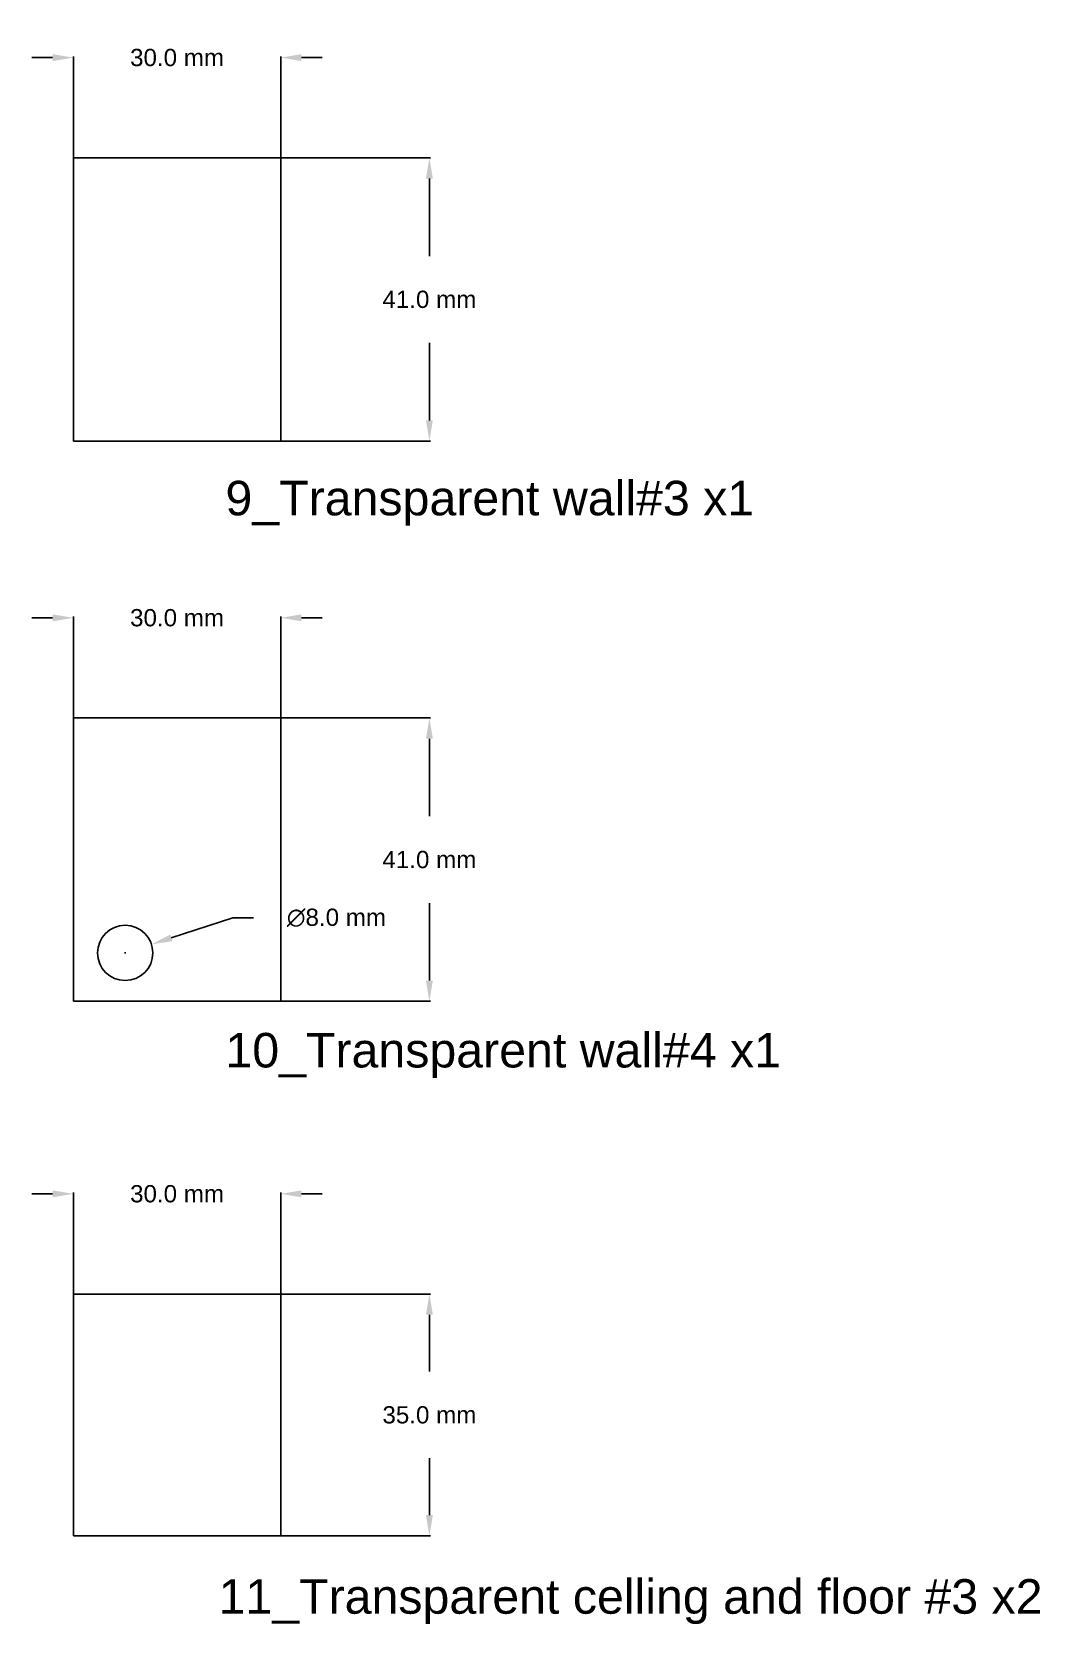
# Model space of a CAD drawing. Header units: millimetres. Extents: x 2079746 to 2081290, y 146816 to 151031.
# Drawn here: x 2080152 to 2080297.8, y 148311 to 148541.4 of the extents above; entities that cross this region are included whole.
import ezdxf

# ---------------------------------------------------------------- set-up
doc = ezdxf.new("R2010")
doc.units = ezdxf.units.MM
doc.header["$MEASUREMENT"] = 0
doc.layers.add('2.0_Components + Annotation', color=7, linetype='Continuous')
doc.layers.add('2.1_Components', color=7, linetype='Continuous')
doc.styles.get("Standard").update_dxf_attribs({"font": 'arial.ttf'})
doc.dimstyles.get("Standard").update_dxf_attribs({"dimtxt": 0.18, "dimasz": 0.18, "dimexe": 0.18, "dimexo": 0.0625, "dimgap": 0.09, "dimtad": 0, "dimtih": 1, "dimtoh": 1, "dimdec": 4, "dimzin": 0, "dimdsep": 46, "dimtxsty": 'Standard', "dimcen": 0.09, "dimadec": 0, "dimazin": 0, "dimtfac": 1, "dimtdec": 4, "dimtofl": 0, "dimtmove": 0, "dimatfit": 3, "dimfxl": 0, "dimtolj": 1, "dimtzin": 0, "dimarcsym": 0})

msp = doc.modelspace()

# ---------------------------------------------------------------- texts
at = {"layer": '2.0_Components + Annotation', "color": 1, "char_height": 5, "attachment_point": 1}
for s, width, insert in [('{\\C256;9_Transparent wall#3 x1  }', 84.3979, (2080180, 148476.44)), ('{\\C256;10_Transparent wall#4 x1  }', 84.3979, (2080180, 148396.53)), ('{\\C256;11_Transparent celling and floor #3 x2  }', 124.9385, (2080179, 148317.47))]:
    msp.add_mtext_dynamic_manual_height_columns(s, width=width, gutter_width=301.89, heights=[0], dxfattribs=dict(at, insert=insert))

# ---------------------------------------------------------------- blocks, each defined once
blk = doc.blocks.new('*D54')
at = {"layer": '2.0_Components + Annotation', "color": 0, "lineweight": -2}
for p, q in [((2080155, 148537.69), (2080152, 148537.69)), ((2080158, 148523.25), (2080158, 148537.87)), ((2080188, 148523.25), (2080188, 148537.87)), ((2080191, 148537.69), (2080194, 148537.69))]:
    blk.add_line(p, q, dxfattribs=at)
at = {"layer": '2.0_Components + Annotation', "color": 0}
for points in [[(2080155, 148538.19), (2080155, 148537.19), (2080158, 148537.69)], [(2080191, 148538.19), (2080191, 148537.19), (2080188, 148537.69)]]:
    blk.add_solid(points, dxfattribs=at)
at = {"layer": 'Defpoints', "color": 0}
for p in [(2080188, 148537.69), (2080158, 148523.19), (2080188, 148523.19)]:
    blk.add_point(p, dxfattribs=at)
at = {"layer": '2.0_Components + Annotation', "color": 0, "insert": (2080173, 148537.69), "char_height": 2.5, "attachment_point": 5}
blk.add_mtext('\\A1;30.0 mm', dxfattribs=at)
blk = doc.blocks.new('*D55')
at = {"layer": '2.0_Components + Annotation', "color": 0, "lineweight": -2}
for p, q in [((2080188.06, 148523.19), (2080209.68, 148523.19)), ((2080209.5, 148520.19), (2080209.5, 148508.97)), ((2080209.5, 148485.19), (2080209.5, 148496.41)), ((2080188.06, 148482.19), (2080209.68, 148482.19))]:
    blk.add_line(p, q, dxfattribs=at)
at = {"layer": '2.0_Components + Annotation', "color": 0}
for points in [[(2080209, 148520.19), (2080210, 148520.19), (2080209.5, 148523.19)], [(2080209, 148485.19), (2080210, 148485.19), (2080209.5, 148482.19)]]:
    blk.add_solid(points, dxfattribs=at)
at = {"layer": 'Defpoints', "color": 0}
for p in [(2080188, 148523.19), (2080188, 148482.19), (2080209.5, 148482.19)]:
    blk.add_point(p, dxfattribs=at)
at = {"layer": '2.0_Components + Annotation', "color": 0, "insert": (2080209.5, 148502.69), "char_height": 2.5, "attachment_point": 5}
blk.add_mtext('\\A1;41.0 mm', dxfattribs=at)
blk = doc.blocks.new('*D56')
at = {"layer": '2.0_Components + Annotation', "color": 0, "lineweight": -2}
for p, q in [((2080155, 148456.61), (2080152, 148456.61)), ((2080158, 148442.17), (2080158, 148456.79)), ((2080188, 148442.17), (2080188, 148456.79)), ((2080191, 148456.61), (2080194, 148456.61))]:
    blk.add_line(p, q, dxfattribs=at)
at = {"layer": '2.0_Components + Annotation', "color": 0}
for points in [[(2080155, 148457.11), (2080155, 148456.11), (2080158, 148456.61)], [(2080191, 148457.11), (2080191, 148456.11), (2080188, 148456.61)]]:
    blk.add_solid(points, dxfattribs=at)
at = {"layer": 'Defpoints', "color": 0}
for p in [(2080188, 148456.61), (2080158, 148442.11), (2080188, 148442.11)]:
    blk.add_point(p, dxfattribs=at)
at = {"layer": '2.0_Components + Annotation', "color": 0, "insert": (2080173, 148456.61), "char_height": 2.5, "attachment_point": 5}
blk.add_mtext('\\A1;30.0 mm', dxfattribs=at)
blk = doc.blocks.new('*D57')
at = {"layer": '2.0_Components + Annotation', "color": 0, "lineweight": -2}
for p, q in [((2080188.06, 148442.11), (2080209.68, 148442.11)), ((2080209.5, 148439.11), (2080209.5, 148427.89)), ((2080209.5, 148404.11), (2080209.5, 148415.33)), ((2080188.06, 148401.11), (2080209.68, 148401.11))]:
    blk.add_line(p, q, dxfattribs=at)
at = {"layer": '2.0_Components + Annotation', "color": 0}
for points in [[(2080209, 148439.11), (2080210, 148439.11), (2080209.5, 148442.11)], [(2080209, 148404.11), (2080210, 148404.11), (2080209.5, 148401.11)]]:
    blk.add_solid(points, dxfattribs=at)
at = {"layer": 'Defpoints', "color": 0}
for p in [(2080188, 148442.11), (2080188, 148401.11), (2080209.5, 148401.11)]:
    blk.add_point(p, dxfattribs=at)
at = {"layer": '2.0_Components + Annotation', "color": 0, "insert": (2080209.5, 148421.61), "char_height": 2.5, "attachment_point": 5}
blk.add_mtext('\\A1;41.0 mm', dxfattribs=at)
blk = doc.blocks.new('*D58')
at = {"layer": '2.0_Components + Annotation', "color": 0, "lineweight": -2}
for p, q in [((2080181.05, 148413.19), (2080172.15, 148410.28)), ((2080184.05, 148413.19), (2080181.05, 148413.19)), ((2080165.41, 148408.11), (2080165.59, 148408.11)), ((2080165.5, 148408.02), (2080165.5, 148408.2))]:
    blk.add_line(p, q, dxfattribs=at)
at = {"layer": '2.0_Components + Annotation', "color": 0}
blk.add_solid([(2080172, 148410.76), (2080172.31, 148409.81), (2080169.3, 148409.35)], dxfattribs=at)
at = {"layer": 'Defpoints', "color": 0}
for p in [(2080169.3, 148409.35), (2080161.7, 148406.87)]:
    blk.add_point(p, dxfattribs=at)
at = {"layer": '2.0_Components + Annotation', "color": 0, "insert": (2080196.05, 148413.19), "char_height": 2.5, "attachment_point": 5}
blk.add_mtext('\\A1;∅8.0 mm', dxfattribs=at)
blk = doc.blocks.new('*D59')
at = {"layer": '2.0_Components + Annotation', "color": 0, "lineweight": -2}
for p, q in [((2080155, 148373.2382), (2080152, 148373.2382)), ((2080158, 148358.8007), (2080158, 148373.4182)), ((2080188, 148358.8007), (2080188, 148373.4182)), ((2080191, 148373.2382), (2080194, 148373.2382))]:
    blk.add_line(p, q, dxfattribs=at)
at = {"layer": '2.0_Components + Annotation', "color": 0}
for points in [[(2080155, 148373.7382), (2080155, 148372.7382), (2080158, 148373.2382)], [(2080191, 148373.7382), (2080191, 148372.7382), (2080188, 148373.2382)]]:
    blk.add_solid(points, dxfattribs=at)
at = {"layer": 'Defpoints', "color": 0}
for p in [(2080188, 148373.2382), (2080158, 148358.7382), (2080188, 148358.7382)]:
    blk.add_point(p, dxfattribs=at)
at = {"layer": '2.0_Components + Annotation', "color": 0, "insert": (2080173, 148373.2382), "char_height": 2.5, "attachment_point": 5}
blk.add_mtext('\\A1;30.0 mm', dxfattribs=at)
blk = doc.blocks.new('*D60')
at = {"layer": '2.0_Components + Annotation', "color": 0, "lineweight": -2}
for p, q in [((2080188.06, 148358.74), (2080209.68, 148358.74)), ((2080209.5, 148355.74), (2080209.5, 148347.52)), ((2080209.5, 148326.74), (2080209.5, 148334.96)), ((2080188.06, 148323.74), (2080209.68, 148323.74))]:
    blk.add_line(p, q, dxfattribs=at)
at = {"layer": '2.0_Components + Annotation', "color": 0}
for points in [[(2080209, 148355.74), (2080210, 148355.74), (2080209.5, 148358.74)], [(2080209, 148326.74), (2080210, 148326.74), (2080209.5, 148323.74)]]:
    blk.add_solid(points, dxfattribs=at)
at = {"layer": 'Defpoints', "color": 0}
for p in [(2080188, 148358.74), (2080188, 148323.74), (2080209.5, 148323.74)]:
    blk.add_point(p, dxfattribs=at)
at = {"layer": '2.0_Components + Annotation', "color": 0, "insert": (2080209.5, 148341.24), "char_height": 2.5, "attachment_point": 5}
blk.add_mtext('\\A1;35.0 mm', dxfattribs=at)

# ---------------------------------------------------------------- dimensions: what is measured, and where the dimension line sits
at = {"layer": '2.0_Components + Annotation', "color": 0}
for base, p1, p2, picture, middle in [((2080188, 148537.69), (2080158, 148523.19), (2080188, 148523.19), '*D54', (2080173, 148537.69)), ((2080188, 148456.61), (2080158, 148442.11), (2080188, 148442.11), '*D56', (2080173, 148456.61)), ((2080188, 148373.24), (2080158, 148358.74), (2080188, 148358.74), '*D59', (2080173, 148373.24))]:
    dim = msp.add_linear_dim(base=base, p1=p1, p2=p2, dimstyle='Standard', override={"dimtxt": 2.5, "dimasz": 3, "dimgap": 5, "dimdec": 1, "dimpost": ' mm'}, dxfattribs=at)
    dim.commit()
    dim.dimension.update_dxf_attribs({"geometry": picture, "text_midpoint": middle})
for base, p1, p2, picture, middle in [((2080209.5, 148482.19), (2080188, 148523.19), (2080188, 148482.19), '*D55', (2080209.5, 148502.69)), ((2080209.5, 148401.11), (2080188, 148442.11), (2080188, 148401.11), '*D57', (2080209.5, 148421.61)), ((2080209.5, 148323.74), (2080188, 148358.74), (2080188, 148323.74), '*D60', (2080209.5, 148341.24))]:
    dim = msp.add_linear_dim(base=base, p1=p1, p2=p2, angle=90, dimstyle='Standard', override={"dimtxt": 2.5, "dimasz": 3, "dimgap": 5, "dimdec": 1, "dimpost": ' mm'}, dxfattribs=at)
    dim.commit()
    dim.dimension.update_dxf_attribs({"geometry": picture, "text_midpoint": middle, "dimtype": 160})
dim = msp.add_diameter_dim_2p(p1=(2080161.7, 148406.87), p2=(2080169.3, 148409.35), dimstyle='Standard', override={"dimtxt": 2.5, "dimasz": 3, "dimgap": 5, "dimdec": 1, "dimpost": ' mm'}, dxfattribs=at)
dim.commit()
dim.dimension.update_dxf_attribs({"geometry": '*D58', "text_midpoint": (2080196.05, 148413.19), "dimtype": 163})

# ---------------------------------------------------------------- linework, layer by layer
at = {"layer": '2.0_Components + Annotation'}
for points in [[(2080158, 148482.19), (2080158, 148523.19), (2080188, 148523.19), (2080188, 148482.19)], [(2080158, 148401.11), (2080158, 148442.11), (2080188, 148442.11), (2080188, 148401.11)], [(2080158, 148323.74), (2080158, 148358.74), (2080188, 148358.74), (2080188, 148323.74)]]:
    msp.add_lwpolyline(points, close=True, dxfattribs=at)
at = {"layer": '2.1_Components'}
msp.add_circle((2080165.5, 148408.11), 4, dxfattribs=at)

msp.set_redraw_order([(e.dxf.handle, doc.entitydb.next_handle()) for e in msp.query("TEXT MTEXT ATTDEF DIMENSION ARC_DIMENSION")])  # texts and dimensions are drawn at this point

doc.saveas('drawing.dxf')
